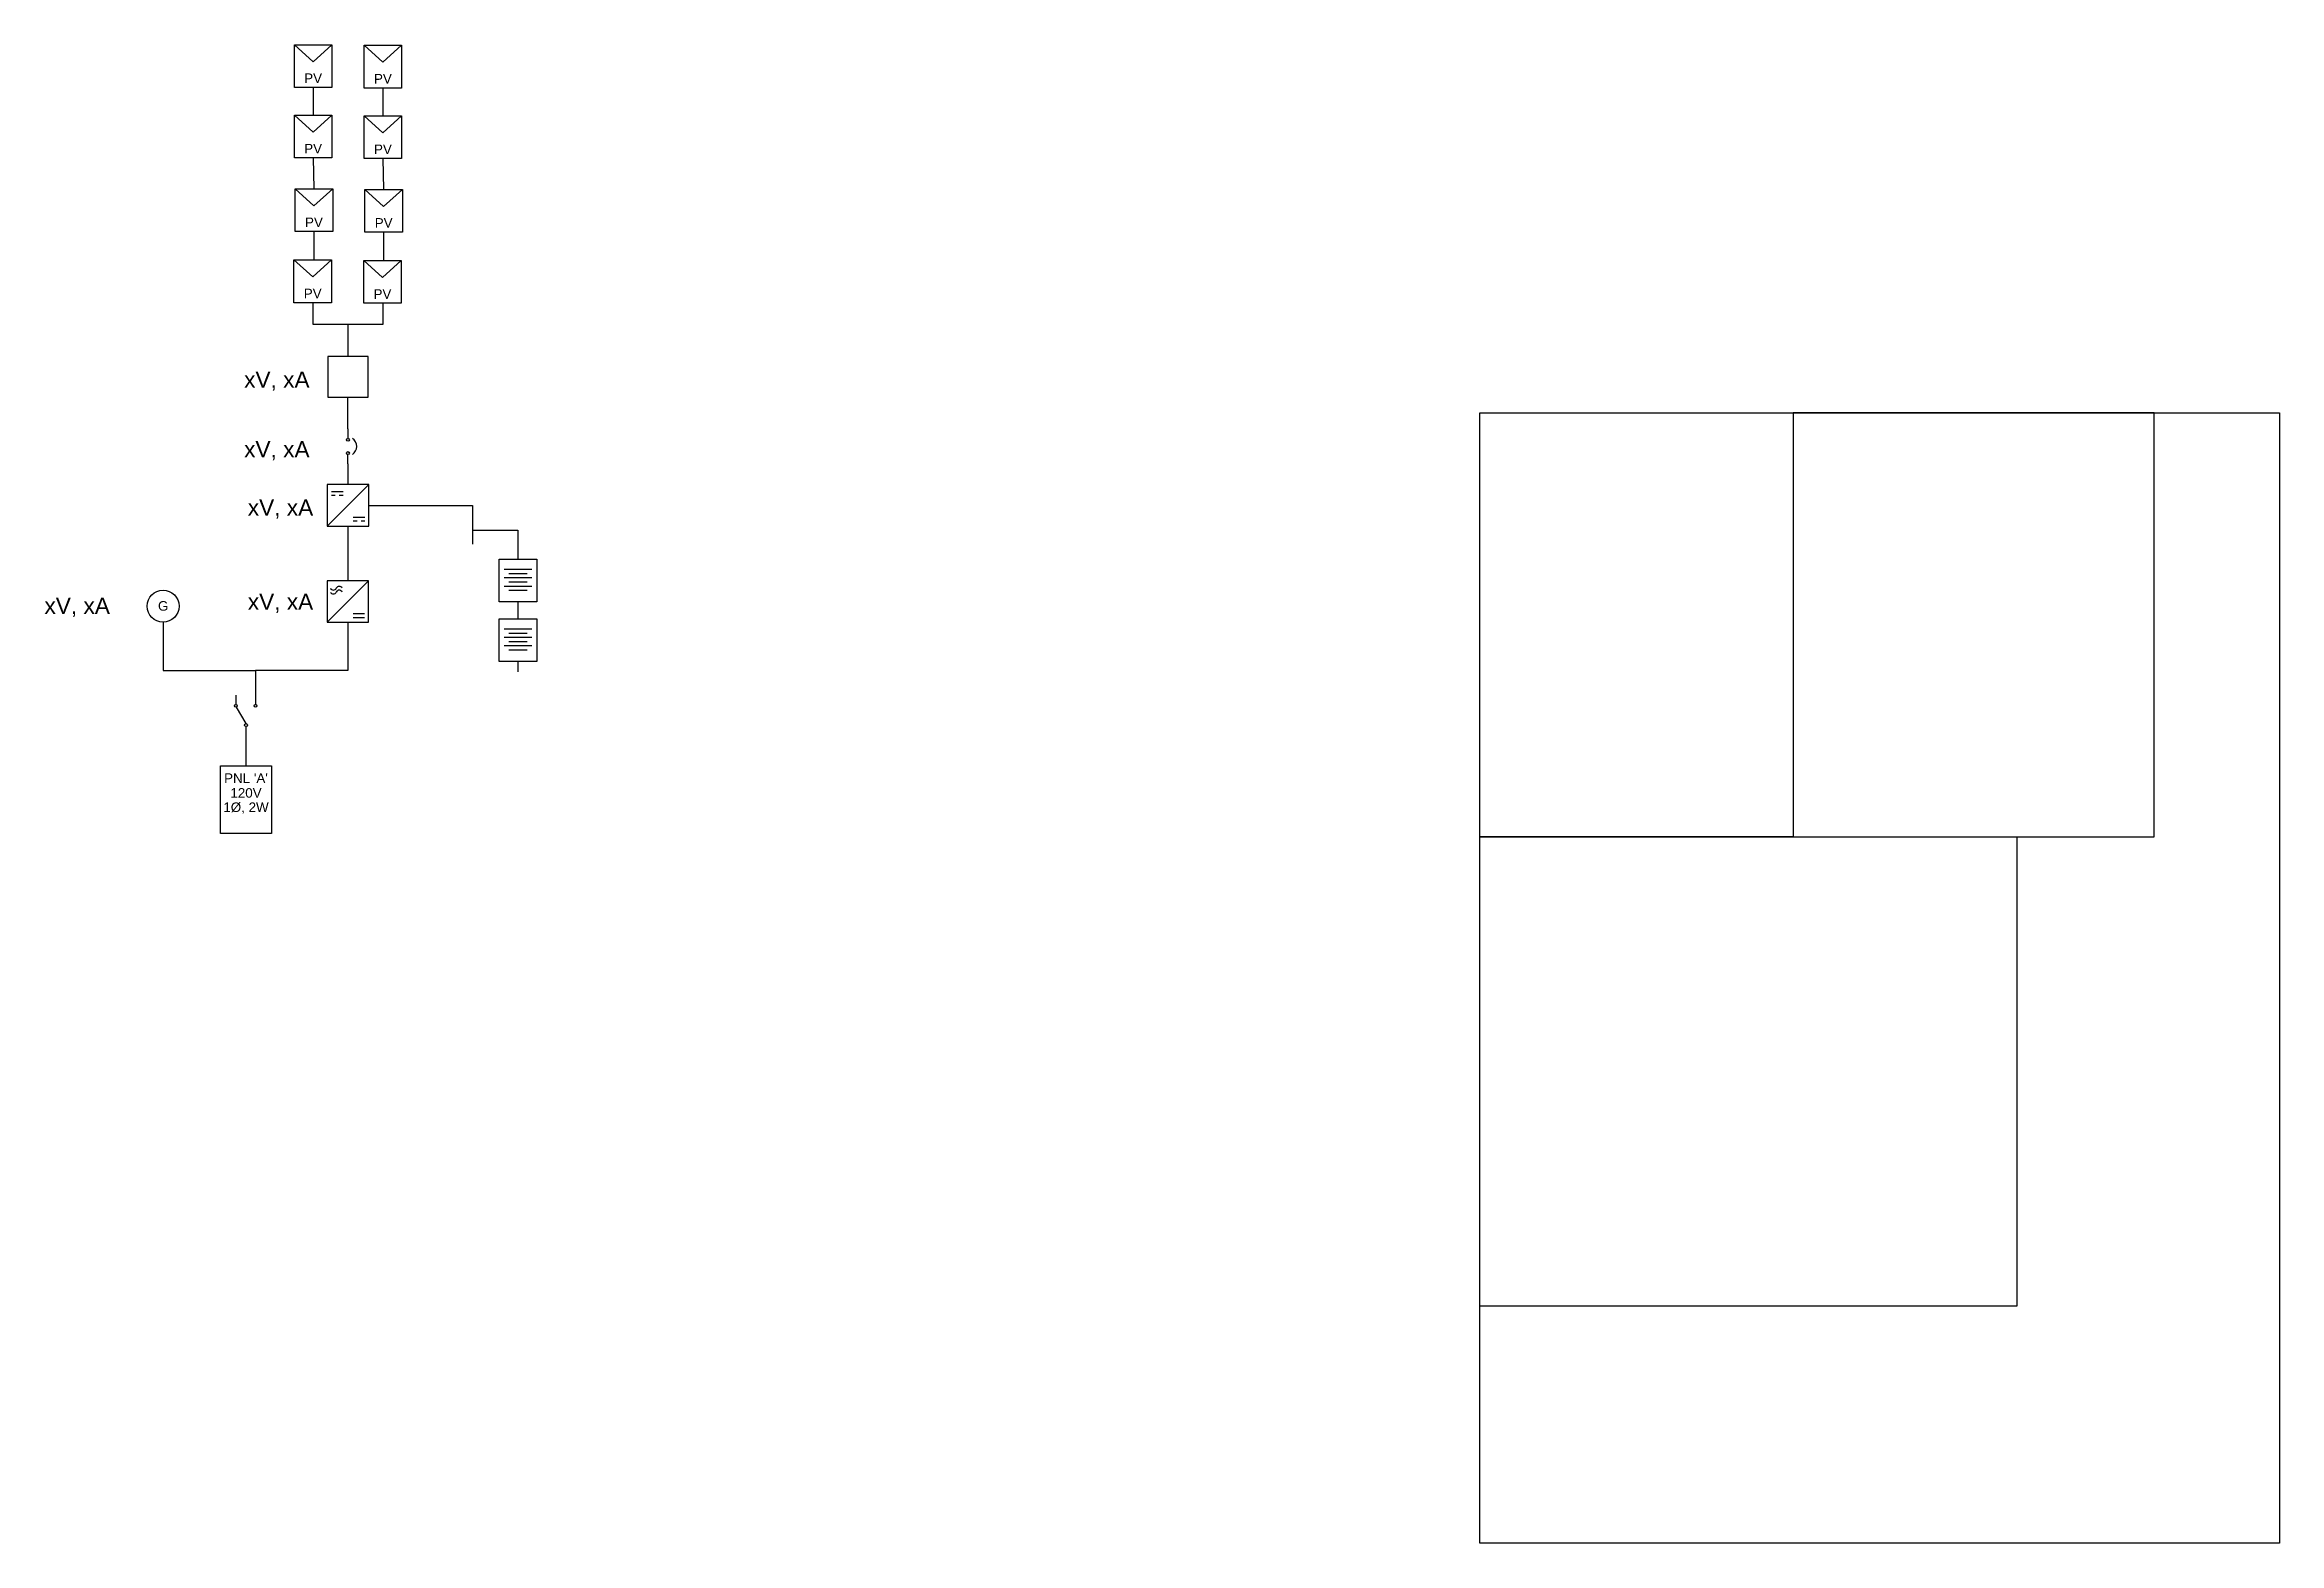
# Model space of a CAD drawing. Header units: inches. Extents: x 90 to 1614, y 53 to 627.
# Drawn here: x 584.8 to 860.4, y 82.9 to 267.8 of the extents above; entities that cross this region are included whole.
import ezdxf
from ezdxf.enums import TextEntityAlignment as Align

# ---------------------------------------------------------------- set-up
doc = ezdxf.new("R2010")
doc.units = ezdxf.units.IN
for name, color, linetype in [('E.dtl', 7, 'Continuous'), ('E.dtlText', 18, 'Continuous'), ('E.sld', 10, 'Continuous')]:
    doc.layers.add(name, color=color, linetype=linetype)
doc.styles.add('Arial_3', font='ARIALUNI.ttf', dxfattribs={"height": 3})
doc.styles.get("Standard").update_dxf_attribs({"font": 'arial.ttf'})
picture_1 = doc.add_image_def('image1.jpg', size_in_pixel=(1200, 1697))

msp = doc.modelspace()

# ---------------------------------------------------------------- texts
at = {"layer": 'E.sld', "char_height": 2, "attachment_point": 1}
for insert in [(609.38, 227.44), (609.38, 218.85), (609.83, 211.66), (584.75, 199.54), (609.83, 200.04)]:
    msp.add_mtext_dynamic_manual_height_columns('xV, xA', width=15.3644, gutter_width=28.73, heights=[0], dxfattribs=dict(at, insert=insert))

# ---------------------------------------------------------------- blocks, each defined once
blk = doc.blocks.new('pv')
at = {"color": 0}
for p, q in [((-5.87, 6.7), (0, 1.38)), ((0, 1.38), (5.87, 6.7))]:
    blk.add_line(p, q, dxfattribs=at)
blk.add_lwpolyline([(-5.87, 6.7), (5.87, 6.7), (5.87, -6.7), (-5.87, -6.7)], close=True, dxfattribs=at)
at = {"color": 0, "style": 'Arial_3'}
blk.add_text('PV', height=3, dxfattribs=at).set_placement((0, -5.3), align=Align.CENTER)
blk = doc.blocks.new('disconnect')
at = {"color": 0}
for p, q in [((0.22, 5.46), (0.22, 2.51)), ((0.22, -5.46), (0.22, -2.51))]:
    blk.add_line(p, q, dxfattribs=at)
for centre in [(0.22, 2.07), (0.22, -2.07)]:
    blk.add_circle(centre, 0.449, dxfattribs=at)
blk.add_arc((0, 0), 2.99, 302.86622, 57.13378, dxfattribs=at)
blk = doc.blocks.new('charge controller')
at = {"color": 0}
for p, q in [((-6.5, -6.5), (6.5, 6.5)), ((-5.16, 4.31), (-1.54, 4.31)), ((-5.16, 3.16), (-3.98, 3.16)), ((-2.72, 3.16), (-1.54, 3.16)), ((1.65, -3.75), (5.26, -3.75)), ((1.65, -4.89), (2.83, -4.89)), ((4.09, -4.89), (5.26, -4.89))]:
    blk.add_line(p, q, dxfattribs=at)
blk.add_lwpolyline([(-6.5, -6.5), (6.5, -6.5), (6.5, 6.5), (-6.5, 6.5)], close=True, dxfattribs=at)
blk = doc.blocks.new('rectifier')
at = {"color": 0}
for p, q in [((-6.5, -6.5), (6.5, 6.5)), ((1.65, -3.75), (5.26, -3.75)), ((1.65, -4.99), (5.26, -4.99))]:
    blk.add_line(p, q, dxfattribs=at)
blk.add_lwpolyline([(-6.5, -6.5), (6.5, -6.5), (6.5, 6.5), (-6.5, 6.5)], close=True, dxfattribs=at)
for centre, start, end in [((-4.55, 4.59), 205.84527, 334.15473), ((-4.55, 3.41), 205.84527, 334.15473), ((-2.69, 3.69), 25.84527, 154.15473), ((-2.69, 2.51), 25.84527, 154.15473)]:
    blk.add_arc(centre, 1.03, start, end, dxfattribs=at)
blk = doc.blocks.new('battery')
at = {"color": 0}
for p, q in [((4.32, 2.63), (-4.32, 2.63)), ((4.32, 0), (-4.32, 0)), ((2.86, 1.31), (-2.86, 1.31)), ((4.32, -2.63), (-4.32, -2.63)), ((2.86, -1.31), (-2.86, -1.31)), ((2.86, -3.94), (-2.86, -3.94))]:
    blk.add_line(p, q, dxfattribs=at)
blk.add_lwpolyline([(-5.87, 5.91), (5.87, 5.91), (5.87, -7.48), (-5.87, -7.48)], close=True, dxfattribs=at)
blk = doc.blocks.new('panel A')
at = {"color": 0}
blk.add_lwpolyline([(-7.96, 21.28), (7.96, 21.28), (7.96, 0), (-7.96, 0)], close=True, dxfattribs=at)
at = {"color": 0, "style": 'Arial_3'}
for s, p in [("PNL 'A'", (0, 15.88)), ('120V', (0, 11.26)), ('1Ø, 2W', (0, 6.77))]:
    blk.add_text(s, height=3, dxfattribs=at).set_placement(p, align=Align.CENTER)
blk = doc.blocks.new('generator')
blk.add_circle((0, -5), 5)
at = {"color": 0, "insert": (-1.6, -3.42), "char_height": 3, "attachment_point": 1, "style": 'Arial_3'}
blk.add_mtext_dynamic_manual_height_columns('G', width=8.054, gutter_width=15, heights=[0], dxfattribs=at)
blk = doc.blocks.new('2 way switch')
at = {"color": 0}
for p, q in [((-3.17, 12.79), (-3.17, 9.85)), ((0, 3.84), (-2.95, 9.01)), ((2.98, 12.79), (2.98, 9.85)), ((0, 0), (0, 2.94))]:
    blk.add_line(p, q, dxfattribs=at)
for centre in [(-3.17, 9.4), (2.98, 9.4), (0, 3.39)]:
    blk.add_circle(centre, 0.449, dxfattribs=at)

# ---------------------------------------------------------------- linework, layer by layer
at = {"layer": 'E.dtlText'}
for points in [[(761.81, 222.34), (800.47, 222.34), (800.47, 170.02), (761.81, 170.02)], [(800.47, 170.02), (844.98, 170.02), (844.98, 222.34), (800.47, 222.34)], [(761.81, 170.02), (828.04, 170.02), (828.04, 112.15), (761.81, 112.15)]]:
    msp.add_lwpolyline(points, close=True, dxfattribs=at)
at = {"layer": 'E.sld'}
for p, q in [((617.89, 262.49), (617.89, 259.06)), ((626.5, 262.41), (626.5, 258.99)), ((617.89, 253.79), (617.99, 249.98)), ((626.5, 253.71), (626.59, 249.9)), ((617.99, 244.7), (617.99, 241.2)), ((626.59, 244.63), (626.59, 241.12)), ((617.84, 235.92), (617.84, 233.3)), ((626.53, 233.3), (626.53, 235.85)), ((617.84, 233.3), (626.53, 233.3)), ((622.19, 233.3), (622.19, 229.28)), ((622.19, 220.35), (622.19, 224.28)), ((622.19, 216.05), (622.19, 213.49)), ((624.74, 210.93), (637.54, 210.93)), ((637.54, 210.93), (637.54, 207.86)), ((622.19, 208.37), (622.19, 201.63)), ((637.54, 207.86), (643.16, 207.86)), ((637.54, 207.86), (637.54, 206.15)), ((643.16, 207.86), (643.16, 206.01)), ((643.16, 206.01), (643.16, 204.3)), ((643.16, 199.03), (643.16, 196.94)), ((599.38, 196.51), (599.38, 190.56)), ((622.17, 196.51), (622.17, 190.56)), ((599.38, 190.56), (610.78, 190.56)), ((622.17, 190.56), (610.78, 190.56)), ((610.78, 190.56), (610.78, 187.52)), ((643.16, 191.67), (643.16, 190.41)), ((609.61, 178.8), (609.61, 182.49))]:
    msp.add_line(p, q, dxfattribs=at)
msp.add_lwpolyline([(619.69, 224.28), (624.69, 224.28), (624.69, 229.28), (619.69, 229.28)], close=True, dxfattribs=at)

# ---------------------------------------------------------------- block references
at = {"layer": 'E.sld', "xscale": 0.3937007874015748, "yscale": 0.3937007874015748, "zscale": 0.03937007874015748}
for name, p in [('pv', (617.89, 265.12)), ('pv', (626.5, 265.05)), ('pv', (617.89, 256.43)), ('pv', (626.5, 256.35)), ('pv', (617.99, 247.34)), ('pv', (626.59, 247.27)), ('pv', (617.84, 238.56)), ('pv', (626.44, 238.49)), ('disconnect', (622.1, 218.2)), ('charge controller', (622.19, 210.93)), ('battery', (643.16, 201.97)), ('rectifier', (622.17, 199.07)), ('generator', (599.38, 200.46)), ('battery', (643.16, 194.62)), ('2 way switch', (609.61, 182.49)), ('panel A', (609.61, 170.43))]:
    msp.add_blockref(name, p, dxfattribs=at)

msp.set_redraw_order([(e.dxf.handle, doc.entitydb.next_handle()) for e in msp.query("TEXT MTEXT ATTDEF DIMENSION ARC_DIMENSION")])  # texts and dimensions are drawn at this point

# ---------------------------------------------------------------- pictures from other files: only their frames are drawn
at = {"layer": 'E.dtl'}
image = msp.add_image(picture_1, insert=(761.81, 82.88), size_in_units=(98.62, 139.46), dxfattribs=at)
image.dxf.flags = 7

doc.saveas('drawing.dxf')
